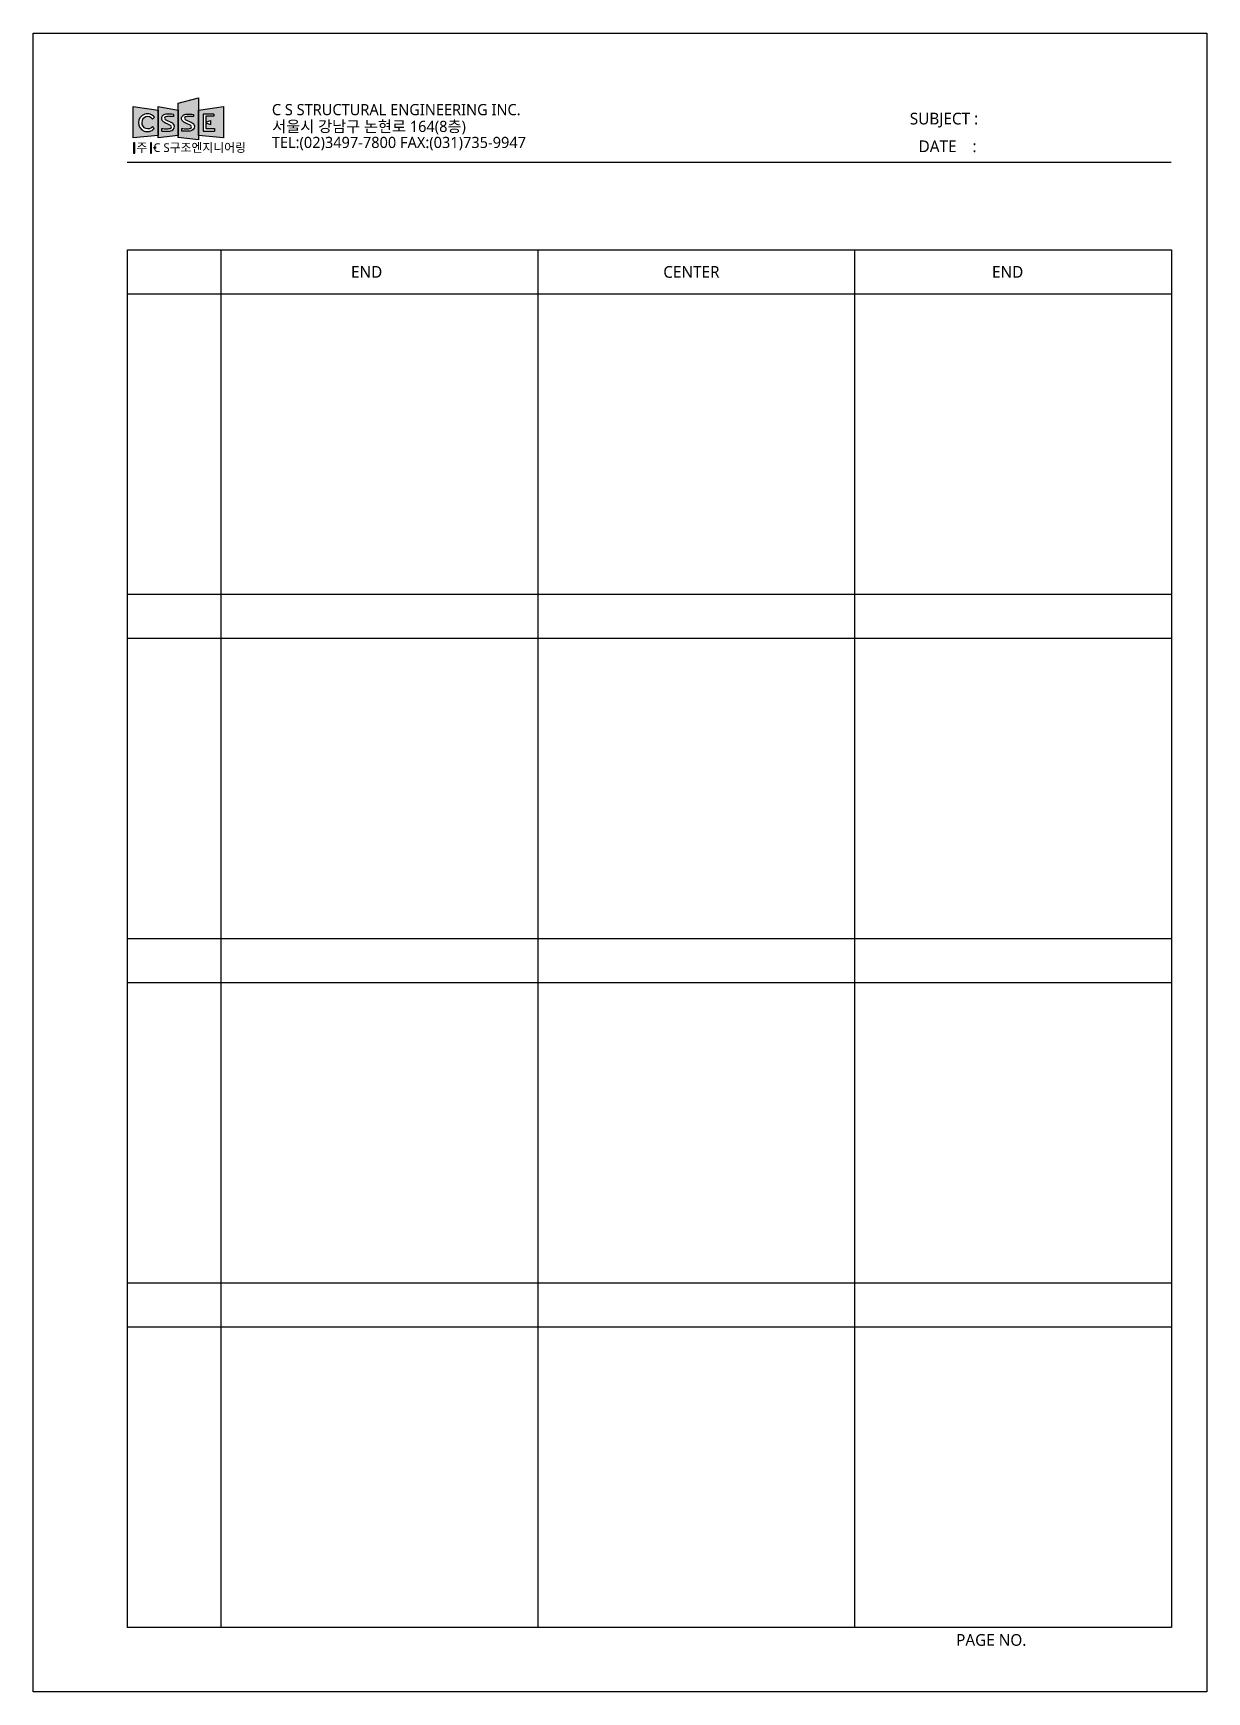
# Model space of a CAD drawing. Extents: x 62919 to 75973, y 70087 to 107139.
# Drawn here: x 62919 to 66920, y 81405 to 87064 of the extents above; entities that cross this region are included whole.
import ezdxf

# ---------------------------------------------------------------- set-up
doc = ezdxf.new("R2010")
doc.units = 0
doc.header["$LTSCALE"] = 50
doc.header["$MEASUREMENT"] = 0
doc.layers.get('0').update_dxf_attribs({"linetype": 'CONTINUOUS'})
doc.layers.get('DEFPOINTS').update_dxf_attribs({"color": 156, "linetype": 'CONTINUOUS'})
doc.layers.add('edit', color=1, linetype='CONTINUOUS')
doc.layers.add('TEXT', color=3, linetype='CONTINUOUS')
doc.styles.add('12', font='malgun.ttf')

msp = doc.modelspace()

# ---------------------------------------------------------------- texts
at = {"layer": 'edit', "style": '12'}
for s, height, p in [('C S STRUCTURAL ENGINEERING INC.', 38.108, (63732.4, 86784.1)), ('서울시 강남구 논현로 164(8층)', 38.108, (63733.6, 86726.8)), ('TEL:(02)3497-7800 FAX:(031)735-9947', 38.108, (63732.2, 86672.2)), ('주  C S구조엔지니어링', 29.633, (63271, 86658.7)), ('END', 40, (64002.2, 86229.5)), ('CENTER', 40, (65067, 86229.5)), ('END', 40, (66187.7, 86229.5))]:
    msp.add_text(s, height=height, dxfattribs=at).set_placement(p)
at = {"layer": 'TEXT', "style": '12'}
for s, p in [('SUBJECT : ', (65907.3, 86752.6)), ('   DATE    : ', (65896.8, 86658)), ('PAGE NO.', (66065.4, 81562))]:
    msp.add_text(s, height=40, dxfattribs=at).set_placement(p)

# ---------------------------------------------------------------- hatches: boundary and pattern name
at = {"layer": 'edit'}
h = msp.add_hatch(color=256, dxfattribs=at)
h.paths.add_polyline_path([(63344.5, 86800.9), (63259.8, 86814), (63259.8, 86707.3), (63344.5, 86715.2)])
h.paths.add_polyline_path([(63332.3, 86776.9, 2.814949), (63331.1, 86738.5), (63325.2, 86745.9, -2.948244), (63325.8, 86770.9)], flags=16)
h = msp.add_hatch(color=156, dxfattribs=at)
h.paths.add_polyline_path([(63413, 86800.9), (63344.5, 86814), (63344.5, 86707.3), (63413, 86715.2)])
h.paths.add_polyline_path([(63385, 86729.7, 0.375196), (63400.6, 86746.3, 0.23206), (63392, 86757.9), (63368.7, 86769.9, -0.621378), (63369.6, 86778.5, -0.086582), (63378.4, 86780.2, -0.013881), (63396.7, 86779.4), (63396.7, 86786.9, 0.011548), (63374, 86787.6, 0.168477), (63360.6, 86782.9, 0.234186), (63356.1, 86773.9, 0.000003), (63356.1, 86773.9, 0.004726), (63356.1, 86773.6, 0.255382), (63359.8, 86764.4, 0.06014), (63368.7, 86757.9), (63387.1, 86749, -0.288527), (63390, 86744.5, -0.348562), (63385.9, 86738.9, -0.069121), (63372.7, 86737.8, -0.055516), (63356.8, 86739.2), (63356.8, 86730.1, 0.049399)], flags=16)
h = msp.add_hatch(color=256, dxfattribs=at)
h.paths.add_polyline_path([(63481.8, 86843.4), (63413, 86825.7), (63413, 86708.2), (63481.8, 86700.3)])
h.paths.add_polyline_path([(63465.2, 86786.9), (63465.2, 86779.4, 0.013881), (63446.9, 86780.2, 0.08874), (63437.9, 86778.4, 0.605403), (63437.1, 86769.9), (63460.4, 86757.9, -0.23219), (63469.1, 86746.3, -0.384597), (63452.9, 86729.7, -0.048404), (63425.3, 86730.1), (63425.3, 86739.2, 0.055516), (63441.1, 86737.8, 0.069121), (63454.4, 86738.9, 0.348562), (63458.4, 86744.5, 0.283388), (63455.7, 86749), (63437.2, 86757.9, -0.06014), (63428.2, 86764.4, -0.255382), (63424.6, 86773.6, -0.23918), (63429.1, 86782.9, -0.17187), (63442.8, 86787.6, -0.011402)], flags=16)
h = msp.add_hatch(color=156, dxfattribs=at)
h.paths.add_polyline_path([(63567.1, 86707.3), (63567.1, 86814), (63481.8, 86800.9), (63481.8, 86715.2)])
h.paths.add_polyline_path([(63498.4, 86730.2), (63498.4, 86787.4), (63535, 86787.4), (63535, 86780.4), (63507.2, 86780.4), (63507.2, 86760.6), (63523.5, 86765.5), (63523.5, 86752.6), (63507.2, 86757.6), (63507.2, 86738.5), (63536.9, 86738.5), (63536.9, 86730.2)], flags=16)
for points in [[(63265.3, 86689.3), (63261.2, 86689.3), (63261.2, 86654.4), (63265.3, 86654.4)], [(63322.4, 86689.3), (63318.3, 86689.3), (63318.3, 86654.4), (63322.4, 86654.4)]]:
    msp.add_hatch(color=256, dxfattribs=at).paths.add_polyline_path(points)
h = msp.add_hatch(color=256, dxfattribs=at)
edge = h.paths.add_edge_path()
edge.add_arc((63333.2, 86673.7), 2.96, 0, 360)

# ---------------------------------------------------------------- linework, layer by layer
for p, q in [((63238.7, 86624), (66798.7, 86624)), ((63240, 86324.9), (66800, 86324.9)), ((63240, 81624.9), (63240, 86324.9)), ((63560, 81624.9), (63560, 86324.9)), ((64640, 81624.9), (64640, 86324.9)), ((65720, 81624.9), (65720, 86324.9)), ((66800, 86324.9), (66800, 81624.9)), ((63240, 86174.9), (66800, 86174.9)), ((63240, 85149.9), (66800, 85149.9)), ((63240, 84999.9), (66800, 84999.9)), ((63240, 83974.9), (66800, 83974.9)), ((63240, 83824.9), (66800, 83824.9)), ((63240, 82799.9), (66800, 82799.9)), ((63240, 82649.9), (66800, 82649.9)), ((66798.7, 81624), (63238.7, 81624))]:
    msp.add_line(p, q)
at = {"layer": 'DEFPOINTS', "color": 0}
msp.add_lwpolyline([(62918.7, 87064), (66920, 87064), (66920, 81404.9), (62918.7, 81404.9)], close=True, dxfattribs=at)
at = {"layer": 'edit'}
for p, q in [((63332.3, 86776.9), (63325.8, 86770.9)), ((63368.7, 86769.9), (63392, 86757.9)), ((63387.1, 86749), (63368.7, 86757.9)), ((63396.7, 86786.9), (63396.7, 86779.4)), ((63465.2, 86786.9), (63465.2, 86779.4)), ((63535, 86787.4), (63498.4, 86787.4)), ((63498.4, 86787.4), (63498.4, 86730.2)), ((63535, 86780.4), (63507.2, 86780.4)), ((63507.2, 86780.4), (63507.2, 86760.6)), ((63507.2, 86760.6), (63523.5, 86765.5)), ((63507.2, 86757.6), (63523.5, 86752.6)), ((63507.2, 86757.6), (63507.2, 86738.5)), ((63523.5, 86765.5), (63523.5, 86752.6)), ((63535, 86787.4), (63535, 86780.4)), ((63331.1, 86738.5), (63325.2, 86745.9)), ((63356.8, 86730.1), (63356.8, 86739.2)), ((63498.4, 86730.2), (63536.9, 86730.2)), ((63507.2, 86738.5), (63536.9, 86738.5)), ((63536.9, 86738.5), (63536.9, 86730.2))]:
    msp.add_line(p, q, dxfattribs=at)
for points in [[(63259.8, 86707.3), (63259.8, 86814), (63344.5, 86800.9), (63344.5, 86715.2)], [(63344.5, 86707.3), (63344.5, 86814), (63413, 86800.9), (63413, 86715.2)], [(63413, 86708.2), (63413, 86825.7), (63481.8, 86843.4), (63481.8, 86700.3)], [(63481.8, 86715.2), (63481.8, 86800.9), (63567.1, 86814), (63567.1, 86707.3)], [(63265.3, 86689.3), (63261.2, 86689.3), (63261.2, 86654.4), (63265.3, 86654.4)], [(63322.4, 86689.3), (63318.3, 86689.3), (63318.3, 86654.4), (63322.4, 86654.4)]]:
    msp.add_lwpolyline(points, close=True, dxfattribs=at)
msp.add_lwpolyline([(63465.2, 86779.4, 0.013881), (63446.9, 86780.2, 0.086582), (63438.1, 86778.5, 0.621378), (63437.1, 86769.9), (63460.4, 86757.9, -0.23206), (63469.1, 86746.3, -0.375196), (63453.5, 86729.7, -0.049399), (63425.3, 86730.1), (63425.3, 86739.2, 0.055516), (63441.1, 86737.8, 0.069121), (63454.4, 86738.9, 0.348562), (63458.4, 86744.5, 0.288527), (63455.6, 86749), (63437.2, 86757.9, -0.06014), (63428.2, 86764.4, -0.255382), (63424.6, 86773.6, -0.23918), (63429.1, 86782.9, -0.168477), (63442.5, 86787.6, -0.011548), (63465.2, 86786.9)], format="xyb", dxfattribs=at)
msp.add_circle((63333.2, 86673.7), 2.96, dxfattribs=at)
for centre, radius, start, end in [((63308.1, 86758.4), 30.5, 37.2994, 319.0698), ((63309.2, 86758.8), 20.6, 36.0354, 321.0907), ((63366.3, 86772.4), 10.3, 172.9943, 230.2988), ((63367.5, 86773.9), 11.4, 127.2778, 181.0831), ((63391.3, 86798.1), 46.1, 226.8324, 240.5988), ((63374, 86765.9), 21.7, 90, 128.2528), ((63371.3, 86773.9), 4.81, 109.8198, 237.2434), ((63378.9, 86754.1), 26, 91.1108, 110.9044), ((63370.9, 86297.3), 490.3, 86.9924, 89.6389), ((63373.3, 86451), 329.3, 85.9376, 89.1188), ((63384.4, 86743.3), 16.4, 10.4605, 62.7197), ((63371, 86809.8), 72, 258.6025, 271.3128), ((63372.9, 86872.4), 143.2, 263.516, 274.8283), ((63375.4, 86786.2), 48.4, 266.7676, 282.5839), ((63383.3, 86746.9), 17.3, 275.656, 357.9195), ((63384.4, 86744.3), 5.56, 285.9492, 2.8156), ((63385, 86744.5), 5, 0.4261, 64.8032)]:
    msp.add_arc(centre, radius, start, end, dxfattribs=at)

msp.set_redraw_order([(e.dxf.handle, doc.entitydb.next_handle()) for e in msp.query("TEXT MTEXT ATTDEF DIMENSION ARC_DIMENSION")])  # texts and dimensions are drawn at this point

doc.saveas('drawing.dxf')
